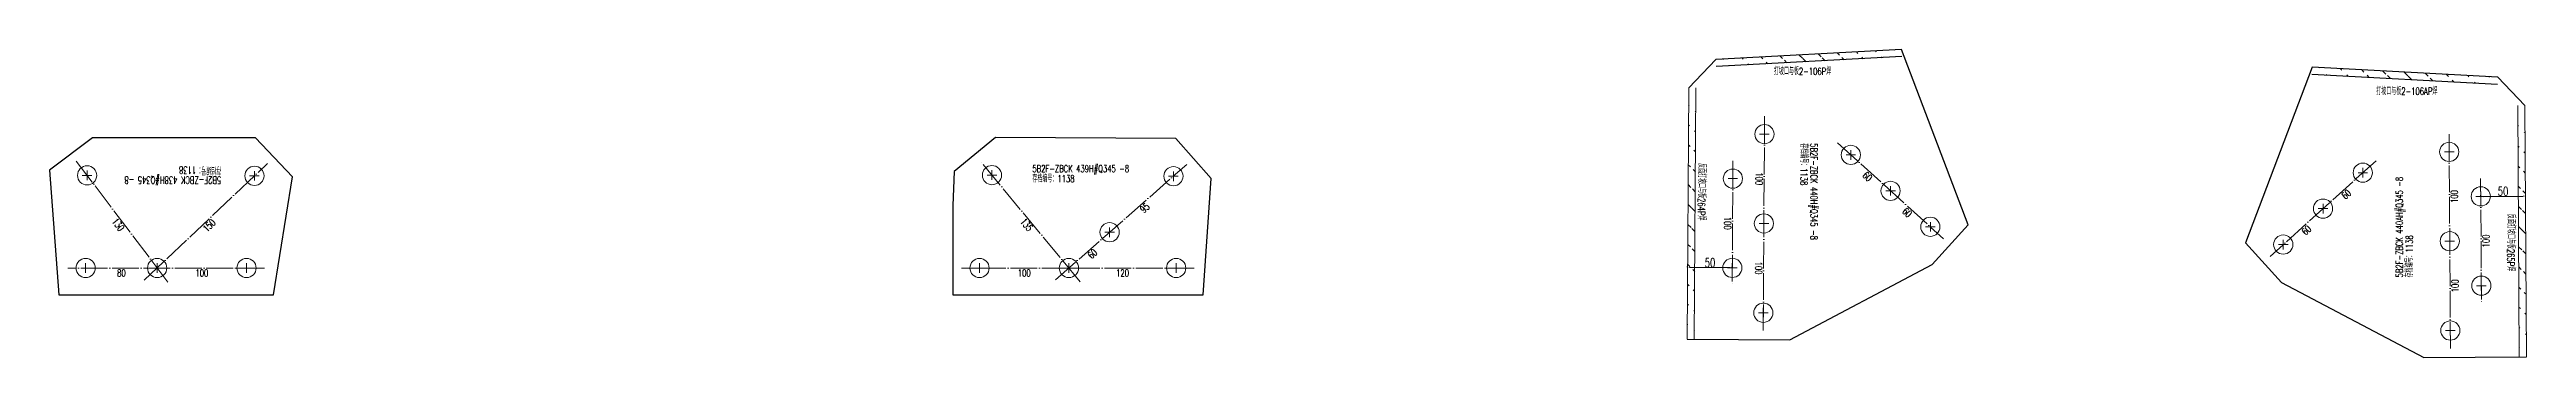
# Model space of a CAD drawing. Header units: millimetres. Extents: x -164 to 144402, y -33030 to 11430.
# Drawn here: x 94990 to 97761, y -15150 to -14805 of the extents above; entities that cross this region are included whole.
import ezdxf
from ezdxf.enums import TextEntityAlignment as Align

# ---------------------------------------------------------------- set-up
doc = ezdxf.new("R2010")
doc.units = ezdxf.units.MM
doc.header["$LTSCALE"] = 20
doc.header["$PDMODE"] = 1
doc.linetypes.add('DASHDOT2X', pattern=[1.75, 1.5, -0.125, 0, -0.125])
for name, color, linetype, lineweight in [('1', 7, 'Continuous', 25), ('11', 3, 'Continuous', 13), ('12', 7, 'Continuous', 13), ('5', 1, 'Continuous', 13), ('7', 2, 'DASHDOT2X', 13)]:
    doc.layers.add(name, color=color, linetype=linetype, lineweight=lineweight)
doc.styles.get("Standard").update_dxf_attribs({"font": 'simplex', "width": 0.7, "bigfont": 'gbhzfs.shx'})
doc.dimstyles.get("Standard").update_dxf_attribs({"dimtxt": 2.1, "dimasz": 1, "dimexe": 1.05, "dimexo": 0, "dimgap": 0.525, "dimtad": 1, "dimzin": 0, "dimdsep": 46, "dimtxsty": 'standard', "dimblk": 'OBLIQUE', "dimblk1": 'OBLIQUE', "dimblk2": 'OBLIQUE', "dimcen": 0.09, "dimadec": 0, "dimazin": 0, "dimtfac": 1, "dimtdec": 1, "dimtix": 1, "dimtmove": 0, "dimatfit": 3, "dimfxl": 0, "dimtolj": 1, "dimtzin": 0, "dimarcsym": 0})
pattern_1 = [(315, (111944.555, 81995.606), (11.2253202, 11.2253202), [])]
pattern_2 = [(135, (82645.306, -112576.529), (-11.2253202, -11.2253202), [])]

msp = doc.modelspace()

# ---------------------------------------------------------------- texts
at = {"layer": '11', "width": 0.7}
for s, rotation, p in [('反面打坡口与板264P焊', 269.641117, (96841.807, -14964.176)), ('100', 269.641117, (96906.267, -14949.637)), ('60', 317.861618, (97025.963, -14944.125)), ('60', 42.138381, (97556.266, -14964.029)), ('100', 90.358883, (97675.963, -14969.541)), ('95', 41.370241, (96212.197, -14979.241)), ('60', 317.861618, (97070.455, -14984.38)), ('130', 307.077321, (95069.61, -14998.595)), ('150', 43.492613, (95165.442, -14999.026)), ('135', 309.615678, (96085.793, -14998.502)), ('100', 269.641117, (96870.955, -14999.416)), ('60', 42.138381, (97511.775, -15004.284)), ('100', 90.358883, (97711.275, -15019.32)), ('反面打坡口与板265P焊', 269.641117, (97747.189, -15021.087)), ('60', 41.370241, (96153.743, -15030.645)), ('100', 269.641117, (96905.641, -15049.635)), ('100', 90.358883, (97676.589, -15069.539))]:
    msp.add_text(s, height=8, rotation=rotation, dxfattribs=at).set_placement(p, align=Align.TOP_CENTER)
for s, p in [('80', (95070, -15051.057)), ('100', (95160, -15051.057)), ('100', (96080, -15051.057)), ('120', (96190, -15051.057))]:
    msp.add_text(s, height=8, dxfattribs=at).set_placement(p, align=Align.TOP_CENTER)
at = {"layer": '12', "width": 0.7}
for s, p in [('打坡口与板2-106P焊', (96918.67, -14835.673)), ('打坡口与板2-106AP焊', (97592.525, -14857.988)), ('5B2F-ZBCK 439H#Q345 -8 ', (96089.092, -14944.727)), ('存档编号：1138 ', (96089.092, -14955.927))]:
    msp.add_text(s, height=8, dxfattribs=at).set_placement(p, align=Align.BOTTOM_LEFT)
for s, rotation, p in [('存档编号：1138 ', 270, (96945.926, -14909.803)), ('5B2F-ZBCK 440H#Q345 -8 ', 270, (96957.126, -14909.803)), ('5B2F-ZBCK 438H#Q345 -8 ', 180, (95181.612, -14944.726)), ('存档编号：1138 ', 180, (95181.612, -14933.526)), ('5B2F-ZBCK 440AH#Q345 -8 ', 90, (97624.842, -15060.082)), ('存档编号：1138 ', 90, (97636.042, -15060.082))]:
    msp.add_text(s, height=8, rotation=rotation, dxfattribs=at).set_placement(p, align=Align.BOTTOM_LEFT)

# ---------------------------------------------------------------- blocks, each defined once
blk = doc.blocks.new('M20')
for p, q in [((-0.5, 0), (0.5, 0)), ((0, -0.5), (0, 0.5))]:
    blk.add_line(p, q)
blk.add_circle((0, 0), 1)
blk = doc.blocks.new('*D77')
at = {"layer": '12', "color": 0, "lineweight": -2}
for p, q in [((96822.1, -15048.5), (96822.2, -15047.9)), ((96869.6, -15049.4), (96824.6, -15049.1)), ((96872.1, -15048.8), (96872.1, -15048.2))]:
    blk.add_line(p, q, dxfattribs=at)
at = {"layer": '12', "color": 0}
for points in [[(96824.6, -15048.7), (96824.6, -15049.5), (96822.1, -15049.1)], [(96869.6, -15049), (96869.6, -15049.8), (96872.1, -15049.4)]]:
    blk.add_solid(points, dxfattribs=at)
at = {"layer": 'Defpoints', "color": 0}
for p in [(96822.1, -15049.1), (96822.1, -15049.1), (96872.1, -15049.4)]:
    blk.add_point(p, dxfattribs=at)
at = {"layer": '12', "color": 0, "insert": (96847.2, -15043.6), "char_height": 10, "attachment_point": 5, "rotation": 359.6411}
blk.add_mtext('50', dxfattribs=at)
blk = doc.blocks.new('*D78')
at = {"layer": '12', "color": 0, "lineweight": -2}
for p, q in [((97709.5, -14968.7), (97709.5, -14968.1)), ((97712, -14969.3), (97757, -14969)), ((97759.5, -14968.4), (97759.5, -14967.8))]:
    blk.add_line(p, q, dxfattribs=at)
at = {"layer": '12', "color": 0}
for points in [[(97712, -14968.9), (97712, -14969.7), (97709.5, -14969.3)], [(97757, -14968.6), (97757, -14969.4), (97759.5, -14969)]]:
    blk.add_solid(points, dxfattribs=at)
at = {"layer": 'Defpoints', "color": 0}
for p in [(97709.5, -14969.3), (97759.5, -14969), (97759.5, -14969)]:
    blk.add_point(p, dxfattribs=at)
at = {"layer": '12', "color": 0, "insert": (97734.4, -14963.5), "char_height": 10, "attachment_point": 5, "rotation": 0.3589}
blk.add_mtext('50', dxfattribs=at)

# ---------------------------------------------------------------- dimensions: what is measured, and where the dimension line sits
at = {"layer": '12'}
for p1, p2, picture, middle in [((97709.462, -14969.331), (97759.461, -14969.018), '*D78', (97734.426, -14963.549)), ((96872.141, -15049.425), (96822.142, -15049.112), '*D77', (96847.177, -15043.643))]:
    dim = msp.add_aligned_dim(p1=p1, p2=p2, distance=0, dimstyle='standard', override={"dimtxt": 10, "dimasz": 2.5, "dimexe": 1.25, "dimexo": 0.625, "dimgap": 0.625, "dimzin": 8, "dimcen": 2.5, "dimtdec": 2, "dimtix": 0, "dimtolj": 0, "dimtzin": 8}, dxfattribs=at)
    dim.commit()
    dim.dimension.update_dxf_attribs({"geometry": picture, "text_midpoint": middle})

# ---------------------------------------------------------------- hatches: boundary and pattern name
at = {"layer": '12'}
h = msp.add_hatch(dxfattribs=at)
h.set_pattern_fill('ANSI31', color=256, scale=5, angle=-90, style=0)
h.set_pattern_definition(pattern_1)
edge = h.paths.add_edge_path()
edge.add_line((97061.752, -14812.862), (96853.979, -14824.067))
edge.add_line((97061.322, -14804.873), (96853.548, -14816.078))
h = msp.add_hatch(dxfattribs=at)
h.set_pattern_fill('ANSI31', color=256, scale=5, angle=90, style=0)
h.set_pattern_definition(pattern_2)
edge = h.paths.add_edge_path()
edge.add_line((97728.25, -14843.971), (97520.477, -14832.766))
edge.add_line((97728.681, -14835.983), (97520.908, -14824.777))
h = msp.add_hatch(dxfattribs=at)
h.set_pattern_fill('ANSI31', color=256, scale=5, angle=-90, style=0)
h.set_pattern_definition(pattern_1)
edge = h.paths.add_edge_path()
edge.add_line((96831.404, -14847.743), (96829.641, -15129.16))
edge.add_line((96823.404, -14847.693), (96821.641, -15129.11))
h = msp.add_hatch(dxfattribs=at)
h.set_pattern_fill('ANSI31', color=256, scale=5, angle=90, style=0)
h.set_pattern_definition(pattern_2)
edge = h.paths.add_edge_path()
edge.add_line((97750.826, -14867.648), (97752.589, -15149.064))
edge.add_line((97758.826, -14867.597), (97760.588, -15149.014))

# ---------------------------------------------------------------- linework, layer by layer
at = {"layer": '1'}
for p, q in [((97061.322, -14804.873), (96853.548, -14816.078)), ((97061.752, -14812.862), (96853.979, -14824.067)), ((97136.08, -15001.277), (97061.322, -14804.873)), ((97520.908, -14824.777), (97446.149, -15021.181)), ((97728.681, -14835.983), (97520.908, -14824.777)), ((97728.25, -14843.971), (97520.477, -14832.766)), ((95037.473, -14903.79), (94989.591, -14939.982)), ((95219.936, -14903.906), (95037.473, -14903.79)), ((95261.231, -14947.434), (95219.936, -14903.906)), ((96047.879, -14903.296), (96001.658, -14941.554)), ((96249.624, -14904.408), (96047.879, -14903.296)), ((96289.247, -14949.464), (96249.624, -14904.408)), ((94989.591, -14939.982), (95000, -15079.557)), ((95240, -15079.557), (95261.231, -14947.434)), ((96001.658, -14941.554), (96000, -14979.466)), ((96280, -15079.557), (96289.247, -14949.464)), ((96000, -14979.466), (96000, -15079.557)), ((97095.825, -15045.769), (97136.08, -15001.277)), ((96936.639, -15129.83), (97095.825, -15045.769)), ((97446.149, -15021.181), (97486.405, -15065.673)), ((97486.405, -15065.673), (97645.591, -15149.734)), ((95000, -15079.557), (95240, -15079.557)), ((96000, -15079.557), (96280, -15079.557)), ((96821.641, -15129.11), (96936.639, -15129.83)), ((97645.591, -15149.734), (97760.588, -15149.014))]:
    msp.add_line(p, q, dxfattribs=at)
at = {"layer": '12'}
for p, q in [((96823.404, -14847.693), (96853.548, -14816.078)), ((97758.826, -14867.597), (97728.681, -14835.983))]:
    msp.add_line(p, q, dxfattribs=at)
at = {"layer": '7', "color": 0, "linetype": 'ByBlock'}
for p, q in [((96823.404, -14847.693), (96821.641, -15129.11)), ((96831.404, -14847.743), (96829.641, -15129.16)), ((97750.826, -14867.648), (97752.589, -15149.064)), ((97758.826, -14867.597), (97760.588, -15149.014))]:
    msp.add_line(p, q, dxfattribs=at)
at = {"layer": '7'}
for p, q in [((96908.205, -14879.647), (96906.702, -15119.643)), ((97674.024, -14899.551), (97675.527, -15139.547)), ((95122.058, -15065.513), (95019.555, -14929.868)), ((95095.491, -15063.322), (95233.329, -14932.553)), ((96142.753, -15064.964), (96031.145, -14930.128)), ((96114.981, -15062.765), (96261.926, -14933.54)), ((96872.893, -14929.427), (96872.016, -15069.424)), ((96989.894, -14909.466), (97108.538, -15016.814)), ((97592.336, -14929.37), (97473.692, -15036.718)), ((97709.337, -14949.331), (97710.214, -15089.328)), ((95230, -15049.557), (95010, -15049.557)), ((96270, -15049.557), (96010, -15049.557))]:
    msp.add_line(p, q, dxfattribs=at)

# ---------------------------------------------------------------- block references
at = {"layer": '5', "xscale": 10.75, "yscale": 10.75, "zscale": 10.75}
for p, rotation in [((96908.08, -14899.647), 270), ((97004.724, -14922.885), 270), ((97577.505, -14942.789), 90), ((97674.149, -14919.551), 90), ((96872.768, -14949.427), 270), ((97049.216, -14963.14), 270), ((97709.462, -14969.331), 90), ((96907.454, -14999.645), 270), ((97533.014, -14983.044), 90), ((97093.707, -15003.395), 270), ((97488.523, -15023.299), 90), ((97674.776, -15019.549), 90), ((96872.141, -15049.425), 270), ((97710.088, -15069.329), 90), ((96906.827, -15099.643), 270), ((97675.402, -15119.547), 90)]:
    msp.add_blockref('M20', p, dxfattribs=dict(at, rotation=rotation))
for p in [(95031.613, -14945.825), (95218.819, -14946.318), (96043.897, -14945.535), (96246.907, -14946.747), (96175.503, -15009.483), (95030, -15049.557), (95110, -15049.557), (95210, -15049.557), (96030, -15049.557), (96130, -15049.557), (96250, -15049.557)]:
    msp.add_blockref('M20', p, dxfattribs=at)

msp.set_redraw_order([(e.dxf.handle, doc.entitydb.next_handle()) for e in msp.query("TEXT MTEXT ATTDEF DIMENSION ARC_DIMENSION")])  # texts and dimensions are drawn at this point

doc.saveas('drawing.dxf')
